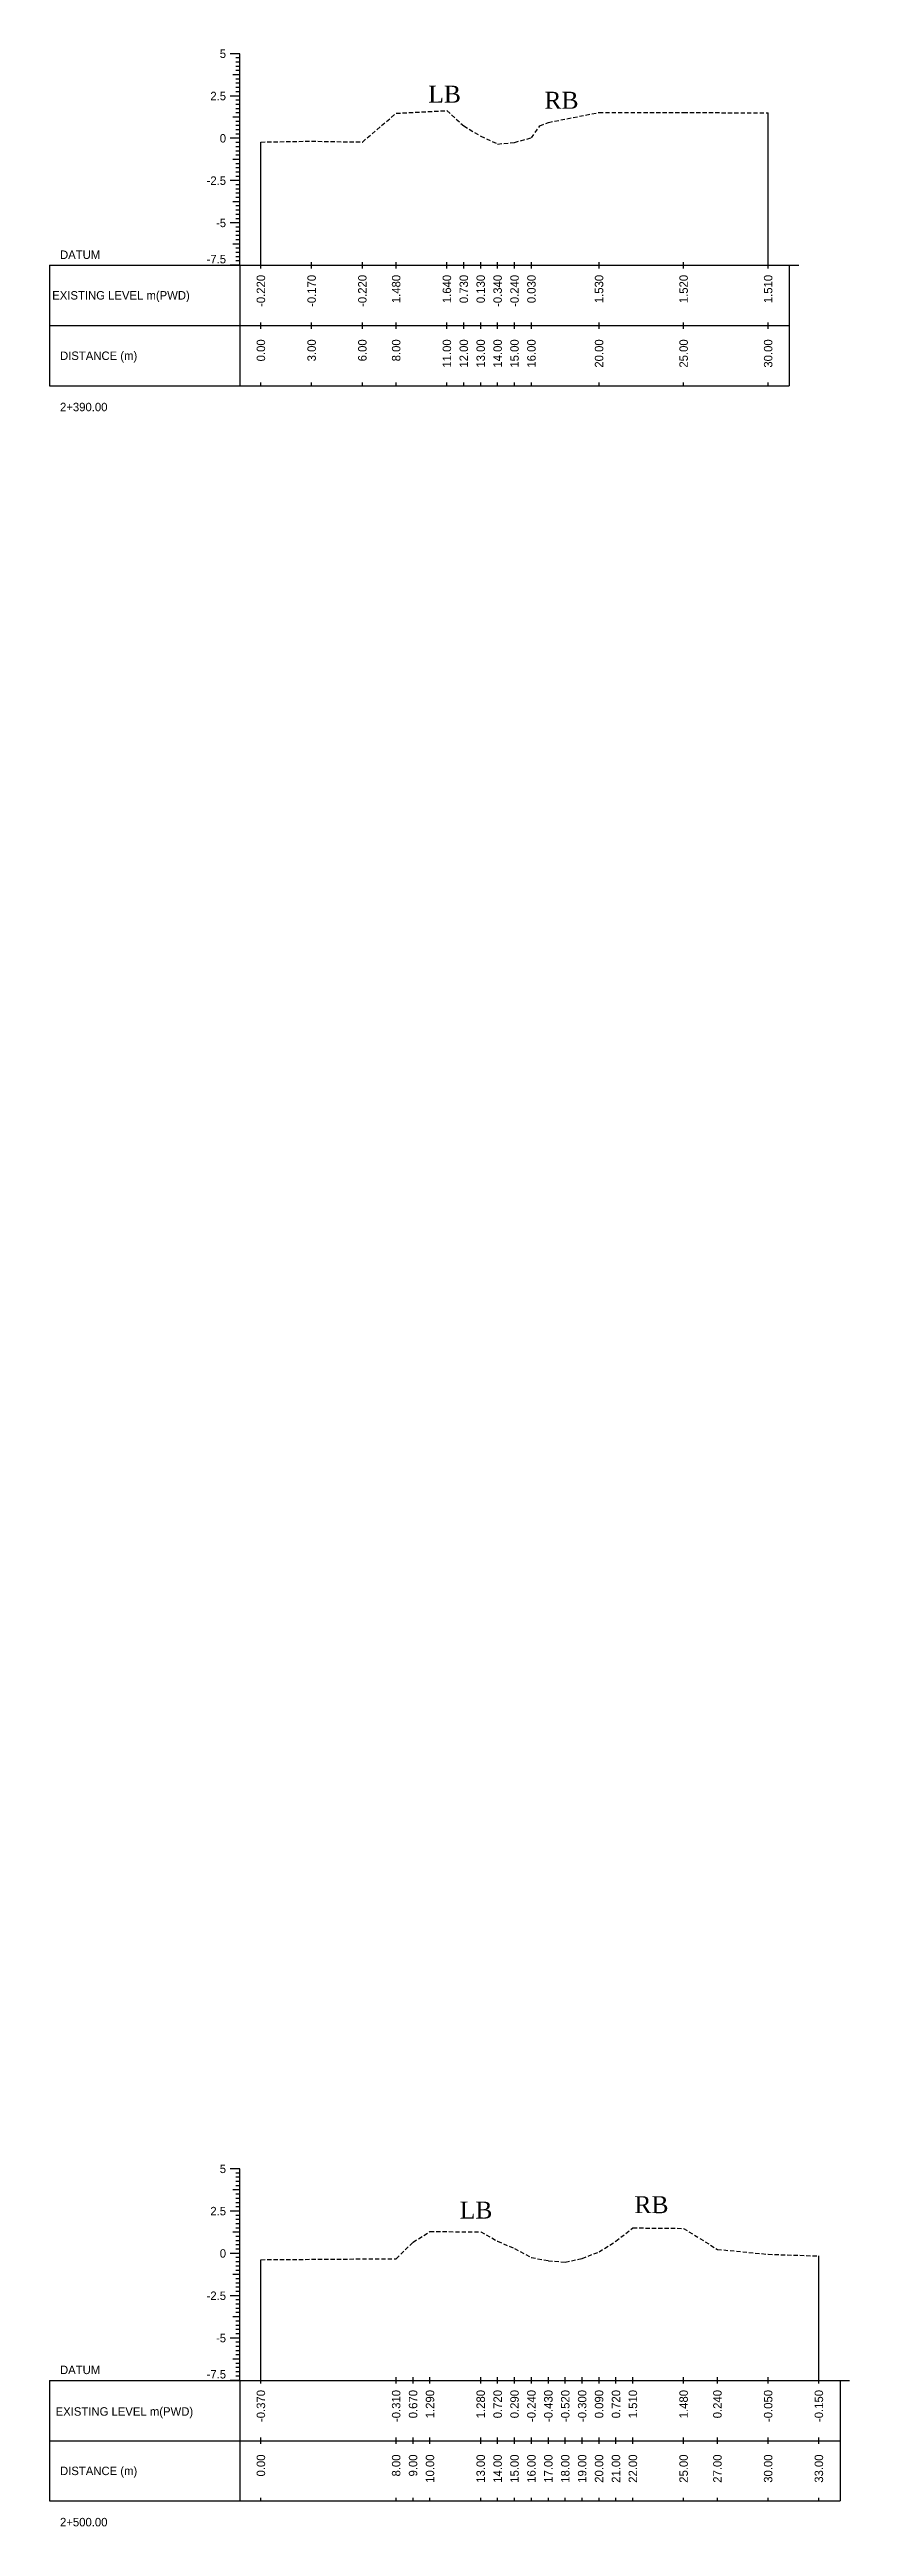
# Model space of a CAD drawing. Header units: inches. Extents: x 4752 to 6808, y -1487 to -426.
# Drawn here: x 5907.6 to 5954.9, y -1233.6 to -1087.2 of the extents above; entities that cross this region are included whole.
import ezdxf
from ezdxf.enums import TextEntityAlignment as Align

# ---------------------------------------------------------------- set-up
doc = ezdxf.new("R2010")
doc.units = ezdxf.units.IN
doc.header["$MEASUREMENT"] = 0
doc.linetypes.add('HIDDEN', pattern=[0.375, 0.25, -0.125])
doc.layers.add('CS_Drawing', color=7, linetype='Continuous')
doc.layers.add('GL', color=3, linetype='HIDDEN')
doc.styles.add('romans', font='romans.shx')

msp = doc.modelspace()

# ---------------------------------------------------------------- texts
at = {"char_height": 1, "width": 325.847, "attachment_point": 1, "style": 'romans'}
for s, insert in [('{\\fTimes New Roman|b0|i0|c0|p18;LB}', (5930.01, -1089.38)), ('\\pi-1,l1;{\\fTimes New Roman|b0|i0|c0|p18;RB}', (5936.88, -1089.74)), ('{\\fTimes New Roman|b0|i0|c0|p18;LB}', (5931.87, -1214.43)), ('\\pi-1,l1;{\\fTimes New Roman|b0|i0|c0|p18;RB}', (5942.2, -1214.11))]:
    msp.add_mtext(s, dxfattribs=dict(at, insert=insert))
at = {"layer": 'CS_Drawing'}
for s, p in [('5', (5918.05, -1087.49)), ('2.5', (5918.05, -1089.99)), ('0', (5918.05, -1092.49)), ('-2.5', (5918.05, -1094.99)), ('-5', (5918.05, -1097.49)), ('5', (5918.05, -1212.49)), ('2.5', (5918.05, -1214.99)), ('0', (5918.05, -1217.49)), ('-2.5', (5918.05, -1219.99)), ('-5', (5918.05, -1222.49))]:
    msp.add_text(s, height=0.5, dxfattribs=at).set_placement(p, align=Align.MIDDLE_RIGHT)
for s, p in [('DATUM', (5908.23, -1099.37)), ('EXISTING LEVEL m(PWD)', (5907.77, -1101.77)), ('DISTANCE (m)', (5908.23, -1105.34)), ('2+390.00', (5908.23, -1108.37)), ('DATUM', (5908.23, -1224.37)), ('EXISTING LEVEL m(PWD)', (5907.97, -1226.83)), ('DISTANCE (m)', (5908.23, -1230.34)), ('2+500.00', (5908.23, -1233.37))]:
    msp.add_text(s, height=0.5, dxfattribs=at).set_placement(p, align=Align.MIDDLE_LEFT)
for p in [(5918.05, -1099.88), (5918.05, -1224.88)]:
    msp.add_text('-7.5', height=0.5, dxfattribs=at).set_placement(p, align=Align.RIGHT)
for s, p in [('-0.220', (5920.11, -1100.56)), ('-0.170', (5923.11, -1100.56)), ('-0.220', (5926.11, -1100.56)), ('1.480', (5928.11, -1100.56)), ('1.640', (5931.11, -1100.56)), ('0.730', (5932.11, -1100.56)), ('0.130', (5933.11, -1100.56)), ('-0.340', (5934.11, -1100.56)), ('-0.240', (5935.11, -1100.56)), ('0.030', (5936.11, -1100.56)), ('1.530', (5940.11, -1100.56)), ('1.520', (5945.11, -1100.56)), ('1.510', (5950.11, -1100.56)), ('0.00', (5920.11, -1104.37)), ('3.00', (5923.11, -1104.37)), ('6.00', (5926.11, -1104.37)), ('8.00', (5928.11, -1104.37)), ('11.00', (5931.11, -1104.37)), ('12.00', (5932.11, -1104.37)), ('13.00', (5933.11, -1104.37)), ('14.00', (5934.11, -1104.37)), ('15.00', (5935.11, -1104.37)), ('16.00', (5936.11, -1104.37)), ('20.00', (5940.11, -1104.37)), ('25.00', (5945.11, -1104.37)), ('30.00', (5950.11, -1104.37)), ('-0.370', (5920.11, -1225.56)), ('-0.310', (5928.11, -1225.56)), ('0.670', (5929.11, -1225.56)), ('1.290', (5930.11, -1225.56)), ('1.280', (5933.11, -1225.56)), ('0.720', (5934.11, -1225.56)), ('0.290', (5935.11, -1225.56)), ('-0.240', (5936.11, -1225.56)), ('-0.430', (5937.11, -1225.56)), ('-0.520', (5938.11, -1225.56)), ('-0.300', (5939.11, -1225.56)), ('0.090', (5940.11, -1225.56)), ('0.720', (5941.11, -1225.56)), ('1.510', (5942.11, -1225.56)), ('1.480', (5945.11, -1225.56)), ('0.240', (5947.11, -1225.56)), ('-0.050', (5950.11, -1225.56)), ('-0.150', (5953.11, -1225.56)), ('0.00', (5920.11, -1229.37)), ('8.00', (5928.11, -1229.37)), ('9.00', (5929.11, -1229.37)), ('10.00', (5930.11, -1229.37)), ('13.00', (5933.11, -1229.37)), ('14.00', (5934.11, -1229.37)), ('15.00', (5935.11, -1229.37)), ('16.00', (5936.11, -1229.37)), ('17.00', (5937.11, -1229.37)), ('18.00', (5938.11, -1229.37)), ('19.00', (5939.11, -1229.37)), ('20.00', (5940.11, -1229.37)), ('21.00', (5941.11, -1229.37)), ('22.00', (5942.11, -1229.37)), ('25.00', (5945.11, -1229.37)), ('27.00', (5947.11, -1229.37)), ('30.00', (5950.11, -1229.37)), ('33.00', (5953.11, -1229.37))]:
    msp.add_text(s, height=0.5, rotation=90, dxfattribs=at).set_placement(p, align=Align.MIDDLE_RIGHT)

# ---------------------------------------------------------------- linework, layer by layer
at = {"layer": 'CS_Drawing'}
for p, q in [((5918.86, -1087.49), (5918.3, -1087.49)), ((5918.86, -1087.49), (5918.46, -1087.49)), ((5918.86, -1087.49), (5918.63, -1087.49)), ((5918.86, -1099.99), (5918.86, -1087.49)), ((5918.86, -1088.74), (5918.46, -1088.74)), ((5918.86, -1087.74), (5918.63, -1087.74)), ((5918.86, -1087.99), (5918.63, -1087.99)), ((5918.86, -1088.24), (5918.63, -1088.24)), ((5918.86, -1088.49), (5918.63, -1088.49)), ((5918.86, -1088.74), (5918.63, -1088.74)), ((5918.86, -1088.99), (5918.63, -1088.99)), ((5918.86, -1089.99), (5918.3, -1089.99)), ((5918.86, -1089.99), (5918.46, -1089.99)), ((5918.86, -1089.24), (5918.63, -1089.24)), ((5918.86, -1089.49), (5918.63, -1089.49)), ((5918.86, -1089.74), (5918.63, -1089.74)), ((5918.86, -1089.99), (5918.63, -1089.99)), ((5918.86, -1090.24), (5918.63, -1090.24)), ((5918.86, -1090.49), (5918.63, -1090.49)), ((5918.86, -1091.24), (5918.46, -1091.24)), ((5918.86, -1090.74), (5918.63, -1090.74)), ((5918.86, -1090.99), (5918.63, -1090.99)), ((5918.86, -1091.24), (5918.63, -1091.24)), ((5918.86, -1091.49), (5918.63, -1091.49)), ((5918.86, -1091.74), (5918.63, -1091.74)), ((5918.86, -1091.99), (5918.63, -1091.99)), ((5950.11, -1099.99), (5950.11, -1090.98)), ((5918.86, -1092.49), (5918.3, -1092.49)), ((5918.86, -1092.49), (5918.46, -1092.49)), ((5918.86, -1092.24), (5918.63, -1092.24)), ((5918.86, -1092.49), (5918.63, -1092.49)), ((5918.86, -1092.74), (5918.63, -1092.74)), ((5918.86, -1092.99), (5918.63, -1092.99)), ((5918.86, -1093.24), (5918.63, -1093.24)), ((5920.11, -1099.99), (5920.11, -1092.71)), ((5918.86, -1093.74), (5918.46, -1093.74)), ((5918.86, -1093.49), (5918.63, -1093.49)), ((5918.86, -1093.74), (5918.63, -1093.74)), ((5918.86, -1093.99), (5918.63, -1093.99)), ((5918.86, -1094.24), (5918.63, -1094.24)), ((5918.86, -1094.49), (5918.63, -1094.49)), ((5918.86, -1094.74), (5918.63, -1094.74)), ((5918.86, -1094.99), (5918.3, -1094.99)), ((5918.86, -1094.99), (5918.46, -1094.99)), ((5918.86, -1096.24), (5918.46, -1096.24)), ((5918.86, -1094.99), (5918.63, -1094.99)), ((5918.86, -1095.24), (5918.63, -1095.24)), ((5918.86, -1095.49), (5918.63, -1095.49)), ((5918.86, -1095.74), (5918.63, -1095.74)), ((5918.86, -1095.99), (5918.63, -1095.99)), ((5918.86, -1096.24), (5918.63, -1096.24)), ((5918.86, -1097.49), (5918.3, -1097.49)), ((5918.86, -1097.49), (5918.46, -1097.49)), ((5918.86, -1096.49), (5918.63, -1096.49)), ((5918.86, -1096.74), (5918.63, -1096.74)), ((5918.86, -1096.99), (5918.63, -1096.99)), ((5918.86, -1097.24), (5918.63, -1097.24)), ((5918.86, -1097.49), (5918.63, -1097.49)), ((5918.86, -1097.74), (5918.63, -1097.74)), ((5918.86, -1098.74), (5918.46, -1098.74)), ((5918.86, -1097.99), (5918.63, -1097.99)), ((5918.86, -1098.24), (5918.63, -1098.24)), ((5918.86, -1098.49), (5918.63, -1098.49)), ((5918.86, -1098.74), (5918.63, -1098.74)), ((5918.86, -1098.99), (5918.63, -1098.99)), ((5918.86, -1099.24), (5918.63, -1099.24)), ((5907.61, -1099.99), (5918.86, -1099.99)), ((5907.61, -1099.99), (5907.61, -1107.12)), ((5918.86, -1099.99), (5918.3, -1099.99)), ((5918.86, -1099.99), (5918.46, -1099.99)), ((5918.86, -1099.49), (5918.63, -1099.49)), ((5918.86, -1099.74), (5918.63, -1099.74)), ((5918.86, -1099.99), (5918.63, -1099.99)), ((5918.86, -1099.99), (5951.36, -1099.99)), ((5918.86, -1099.99), (5918.86, -1107.12)), ((5920.11, -1100.18), (5920.11, -1099.81)), ((5923.11, -1100.18), (5923.11, -1099.81)), ((5926.11, -1100.18), (5926.11, -1099.81)), ((5928.11, -1100.18), (5928.11, -1099.81)), ((5931.11, -1100.18), (5931.11, -1099.81)), ((5932.11, -1100.18), (5932.11, -1099.81)), ((5933.11, -1100.18), (5933.11, -1099.81)), ((5934.11, -1100.18), (5934.11, -1099.81)), ((5935.11, -1100.18), (5935.11, -1099.81)), ((5936.11, -1100.18), (5936.11, -1099.81)), ((5940.11, -1100.18), (5940.11, -1099.81)), ((5945.11, -1100.18), (5945.11, -1099.81)), ((5950.11, -1100.18), (5950.11, -1099.81)), ((5951.36, -1099.99), (5951.92, -1099.99)), ((5951.36, -1099.99), (5951.75, -1099.99)), ((5951.36, -1099.99), (5951.58, -1099.99)), ((5951.36, -1099.99), (5951.36, -1107.12)), ((5907.61, -1103.56), (5918.86, -1103.56)), ((5918.86, -1103.56), (5951.36, -1103.56)), ((5918.86, -1103.56), (5951.36, -1103.56)), ((5920.11, -1103.74), (5920.11, -1103.37)), ((5923.11, -1103.74), (5923.11, -1103.37)), ((5926.11, -1103.74), (5926.11, -1103.37)), ((5928.11, -1103.74), (5928.11, -1103.37)), ((5931.11, -1103.74), (5931.11, -1103.37)), ((5932.11, -1103.74), (5932.11, -1103.37)), ((5933.11, -1103.74), (5933.11, -1103.37)), ((5934.11, -1103.74), (5934.11, -1103.37)), ((5935.11, -1103.74), (5935.11, -1103.37)), ((5936.11, -1103.74), (5936.11, -1103.37)), ((5940.11, -1103.74), (5940.11, -1103.37)), ((5945.11, -1103.74), (5945.11, -1103.37)), ((5950.11, -1103.74), (5950.11, -1103.37)), ((5907.61, -1107.12), (5918.86, -1107.12)), ((5918.86, -1107.12), (5951.36, -1107.12)), ((5920.11, -1107.12), (5920.11, -1106.93)), ((5923.11, -1107.12), (5923.11, -1106.93)), ((5926.11, -1107.12), (5926.11, -1106.93)), ((5928.11, -1107.12), (5928.11, -1106.93)), ((5931.11, -1107.12), (5931.11, -1106.93)), ((5932.11, -1107.12), (5932.11, -1106.93)), ((5933.11, -1107.12), (5933.11, -1106.93)), ((5934.11, -1107.12), (5934.11, -1106.93)), ((5935.11, -1107.12), (5935.11, -1106.93)), ((5936.11, -1107.12), (5936.11, -1106.93)), ((5940.11, -1107.12), (5940.11, -1106.93)), ((5945.11, -1107.12), (5945.11, -1106.93)), ((5950.11, -1107.12), (5950.11, -1106.93)), ((5918.86, -1212.49), (5918.3, -1212.49)), ((5918.86, -1212.49), (5918.46, -1212.49)), ((5918.86, -1212.49), (5918.63, -1212.49)), ((5918.86, -1212.74), (5918.63, -1212.74)), ((5918.86, -1212.99), (5918.63, -1212.99)), ((5918.86, -1213.24), (5918.63, -1213.24)), ((5918.86, -1213.49), (5918.63, -1213.49)), ((5918.86, -1224.99), (5918.86, -1212.49)), ((5918.86, -1213.74), (5918.46, -1213.74)), ((5918.86, -1213.74), (5918.63, -1213.74)), ((5918.86, -1213.99), (5918.63, -1213.99)), ((5918.86, -1214.24), (5918.63, -1214.24)), ((5918.86, -1214.49), (5918.63, -1214.49)), ((5918.86, -1214.74), (5918.63, -1214.74)), ((5918.86, -1214.99), (5918.3, -1214.99)), ((5918.86, -1214.99), (5918.46, -1214.99)), ((5918.86, -1216.24), (5918.46, -1216.24)), ((5918.86, -1214.99), (5918.63, -1214.99)), ((5918.86, -1215.24), (5918.63, -1215.24)), ((5918.86, -1215.49), (5918.63, -1215.49)), ((5918.86, -1215.74), (5918.63, -1215.74)), ((5918.86, -1215.99), (5918.63, -1215.99)), ((5918.86, -1216.24), (5918.63, -1216.24)), ((5918.86, -1217.49), (5918.3, -1217.49)), ((5918.86, -1217.49), (5918.46, -1217.49)), ((5918.86, -1216.49), (5918.63, -1216.49)), ((5918.86, -1216.74), (5918.63, -1216.74)), ((5918.86, -1216.99), (5918.63, -1216.99)), ((5918.86, -1217.24), (5918.63, -1217.24)), ((5918.86, -1217.49), (5918.63, -1217.49)), ((5918.86, -1217.74), (5918.63, -1217.74)), ((5920.11, -1224.99), (5920.11, -1217.86)), ((5953.11, -1224.99), (5953.11, -1217.64)), ((5918.86, -1218.74), (5918.46, -1218.74)), ((5918.86, -1217.99), (5918.63, -1217.99)), ((5918.86, -1218.24), (5918.63, -1218.24)), ((5918.86, -1218.49), (5918.63, -1218.49)), ((5918.86, -1218.74), (5918.63, -1218.74)), ((5918.86, -1218.99), (5918.63, -1218.99)), ((5918.86, -1219.24), (5918.63, -1219.24)), ((5918.86, -1219.99), (5918.3, -1219.99)), ((5918.86, -1219.99), (5918.46, -1219.99)), ((5918.86, -1219.49), (5918.63, -1219.49)), ((5918.86, -1219.74), (5918.63, -1219.74)), ((5918.86, -1219.99), (5918.63, -1219.99)), ((5918.86, -1220.24), (5918.63, -1220.24)), ((5918.86, -1220.49), (5918.63, -1220.49)), ((5918.86, -1220.74), (5918.63, -1220.74)), ((5918.86, -1221.24), (5918.46, -1221.24)), ((5918.86, -1220.99), (5918.63, -1220.99)), ((5918.86, -1221.24), (5918.63, -1221.24)), ((5918.86, -1221.49), (5918.63, -1221.49)), ((5918.86, -1221.74), (5918.63, -1221.74)), ((5918.86, -1221.99), (5918.63, -1221.99)), ((5918.86, -1222.24), (5918.63, -1222.24)), ((5918.86, -1222.49), (5918.3, -1222.49)), ((5918.86, -1222.49), (5918.46, -1222.49)), ((5918.86, -1223.74), (5918.46, -1223.74)), ((5918.86, -1222.49), (5918.63, -1222.49)), ((5918.86, -1222.74), (5918.63, -1222.74)), ((5918.86, -1222.99), (5918.63, -1222.99)), ((5918.86, -1223.24), (5918.63, -1223.24)), ((5918.86, -1223.49), (5918.63, -1223.49)), ((5918.86, -1223.74), (5918.63, -1223.74)), ((5907.61, -1224.99), (5918.86, -1224.99)), ((5907.61, -1224.99), (5907.61, -1232.12)), ((5918.86, -1224.99), (5918.3, -1224.99)), ((5918.86, -1224.99), (5918.46, -1224.99)), ((5918.86, -1223.99), (5918.63, -1223.99)), ((5918.86, -1224.24), (5918.63, -1224.24)), ((5918.86, -1224.49), (5918.63, -1224.49)), ((5918.86, -1224.74), (5918.63, -1224.74)), ((5918.86, -1224.99), (5918.63, -1224.99)), ((5918.86, -1224.99), (5954.36, -1224.99)), ((5918.86, -1224.99), (5918.86, -1232.12)), ((5920.11, -1225.18), (5920.11, -1224.81)), ((5928.11, -1225.18), (5928.11, -1224.81)), ((5929.11, -1225.18), (5929.11, -1224.81)), ((5930.11, -1225.18), (5930.11, -1224.81)), ((5933.11, -1225.18), (5933.11, -1224.81)), ((5934.11, -1225.18), (5934.11, -1224.81)), ((5935.11, -1225.18), (5935.11, -1224.81)), ((5936.11, -1225.18), (5936.11, -1224.81)), ((5937.11, -1225.18), (5937.11, -1224.81)), ((5938.11, -1225.18), (5938.11, -1224.81)), ((5939.11, -1225.18), (5939.11, -1224.81)), ((5940.11, -1225.18), (5940.11, -1224.81)), ((5941.11, -1225.18), (5941.11, -1224.81)), ((5942.11, -1225.18), (5942.11, -1224.81)), ((5945.11, -1225.18), (5945.11, -1224.81)), ((5947.11, -1225.18), (5947.11, -1224.81)), ((5950.11, -1225.18), (5950.11, -1224.81)), ((5953.11, -1225.18), (5953.11, -1224.81)), ((5954.36, -1224.99), (5954.92, -1224.99)), ((5954.36, -1224.99), (5954.75, -1224.99)), ((5954.36, -1224.99), (5954.58, -1224.99)), ((5954.36, -1224.99), (5954.36, -1232.12)), ((5907.61, -1228.56), (5918.86, -1228.56)), ((5918.86, -1228.56), (5954.36, -1228.56)), ((5918.86, -1228.56), (5954.36, -1228.56)), ((5920.11, -1228.74), (5920.11, -1228.37)), ((5928.11, -1228.74), (5928.11, -1228.37)), ((5929.11, -1228.74), (5929.11, -1228.37)), ((5930.11, -1228.74), (5930.11, -1228.37)), ((5933.11, -1228.74), (5933.11, -1228.37)), ((5934.11, -1228.74), (5934.11, -1228.37)), ((5935.11, -1228.74), (5935.11, -1228.37)), ((5936.11, -1228.74), (5936.11, -1228.37)), ((5937.11, -1228.74), (5937.11, -1228.37)), ((5938.11, -1228.74), (5938.11, -1228.37)), ((5939.11, -1228.74), (5939.11, -1228.37)), ((5940.11, -1228.74), (5940.11, -1228.37)), ((5941.11, -1228.74), (5941.11, -1228.37)), ((5942.11, -1228.74), (5942.11, -1228.37)), ((5945.11, -1228.74), (5945.11, -1228.37)), ((5947.11, -1228.74), (5947.11, -1228.37)), ((5950.11, -1228.74), (5950.11, -1228.37)), ((5953.11, -1228.74), (5953.11, -1228.37)), ((5907.61, -1232.12), (5918.86, -1232.12)), ((5918.86, -1232.12), (5954.36, -1232.12)), ((5920.11, -1232.12), (5920.11, -1231.93)), ((5928.11, -1232.12), (5928.11, -1231.93)), ((5929.11, -1232.12), (5929.11, -1231.93)), ((5930.11, -1232.12), (5930.11, -1231.93)), ((5933.11, -1232.12), (5933.11, -1231.93)), ((5934.11, -1232.12), (5934.11, -1231.93)), ((5935.11, -1232.12), (5935.11, -1231.93)), ((5936.11, -1232.12), (5936.11, -1231.93)), ((5937.11, -1232.12), (5937.11, -1231.93)), ((5938.11, -1232.12), (5938.11, -1231.93)), ((5939.11, -1232.12), (5939.11, -1231.93)), ((5940.11, -1232.12), (5940.11, -1231.93)), ((5941.11, -1232.12), (5941.11, -1231.93)), ((5942.11, -1232.12), (5942.11, -1231.93)), ((5945.11, -1232.12), (5945.11, -1231.93)), ((5947.11, -1232.12), (5947.11, -1231.93)), ((5950.11, -1232.12), (5950.11, -1231.93)), ((5953.11, -1232.12), (5953.11, -1231.93))]:
    msp.add_line(p, q, dxfattribs=at)
at = {"layer": 'GL'}
for points in [[(5920.11, -1092.71), (5923.11, -1092.66), (5926.11, -1092.71), (5928.11, -1091.01), (5931.11, -1090.85), (5932.11, -1091.76), (5933.11, -1092.36), (5934.11, -1092.83), (5935.11, -1092.73), (5936.11, -1092.46), (5936.61, -1091.76), (5937.11, -1091.55), (5940.11, -1090.96), (5945.11, -1090.97), (5950.11, -1090.98)], [(5920.11, -1217.86), (5928.11, -1217.8), (5929.11, -1216.82), (5930.11, -1216.2), (5933.11, -1216.21), (5934.11, -1216.77), (5935.11, -1217.2), (5936.11, -1217.73), (5937.11, -1217.92), (5938.11, -1218.01), (5939.11, -1217.79), (5940.11, -1217.4), (5941.11, -1216.77), (5942.11, -1215.98), (5945.11, -1216.01), (5947.11, -1217.25), (5950.11, -1217.54), (5953.11, -1217.64)]]:
    msp.add_lwpolyline(points, dxfattribs=at)

msp.set_redraw_order([(e.dxf.handle, doc.entitydb.next_handle()) for e in msp.query("TEXT MTEXT ATTDEF DIMENSION ARC_DIMENSION")])  # texts and dimensions are drawn at this point

doc.saveas('drawing.dxf')
